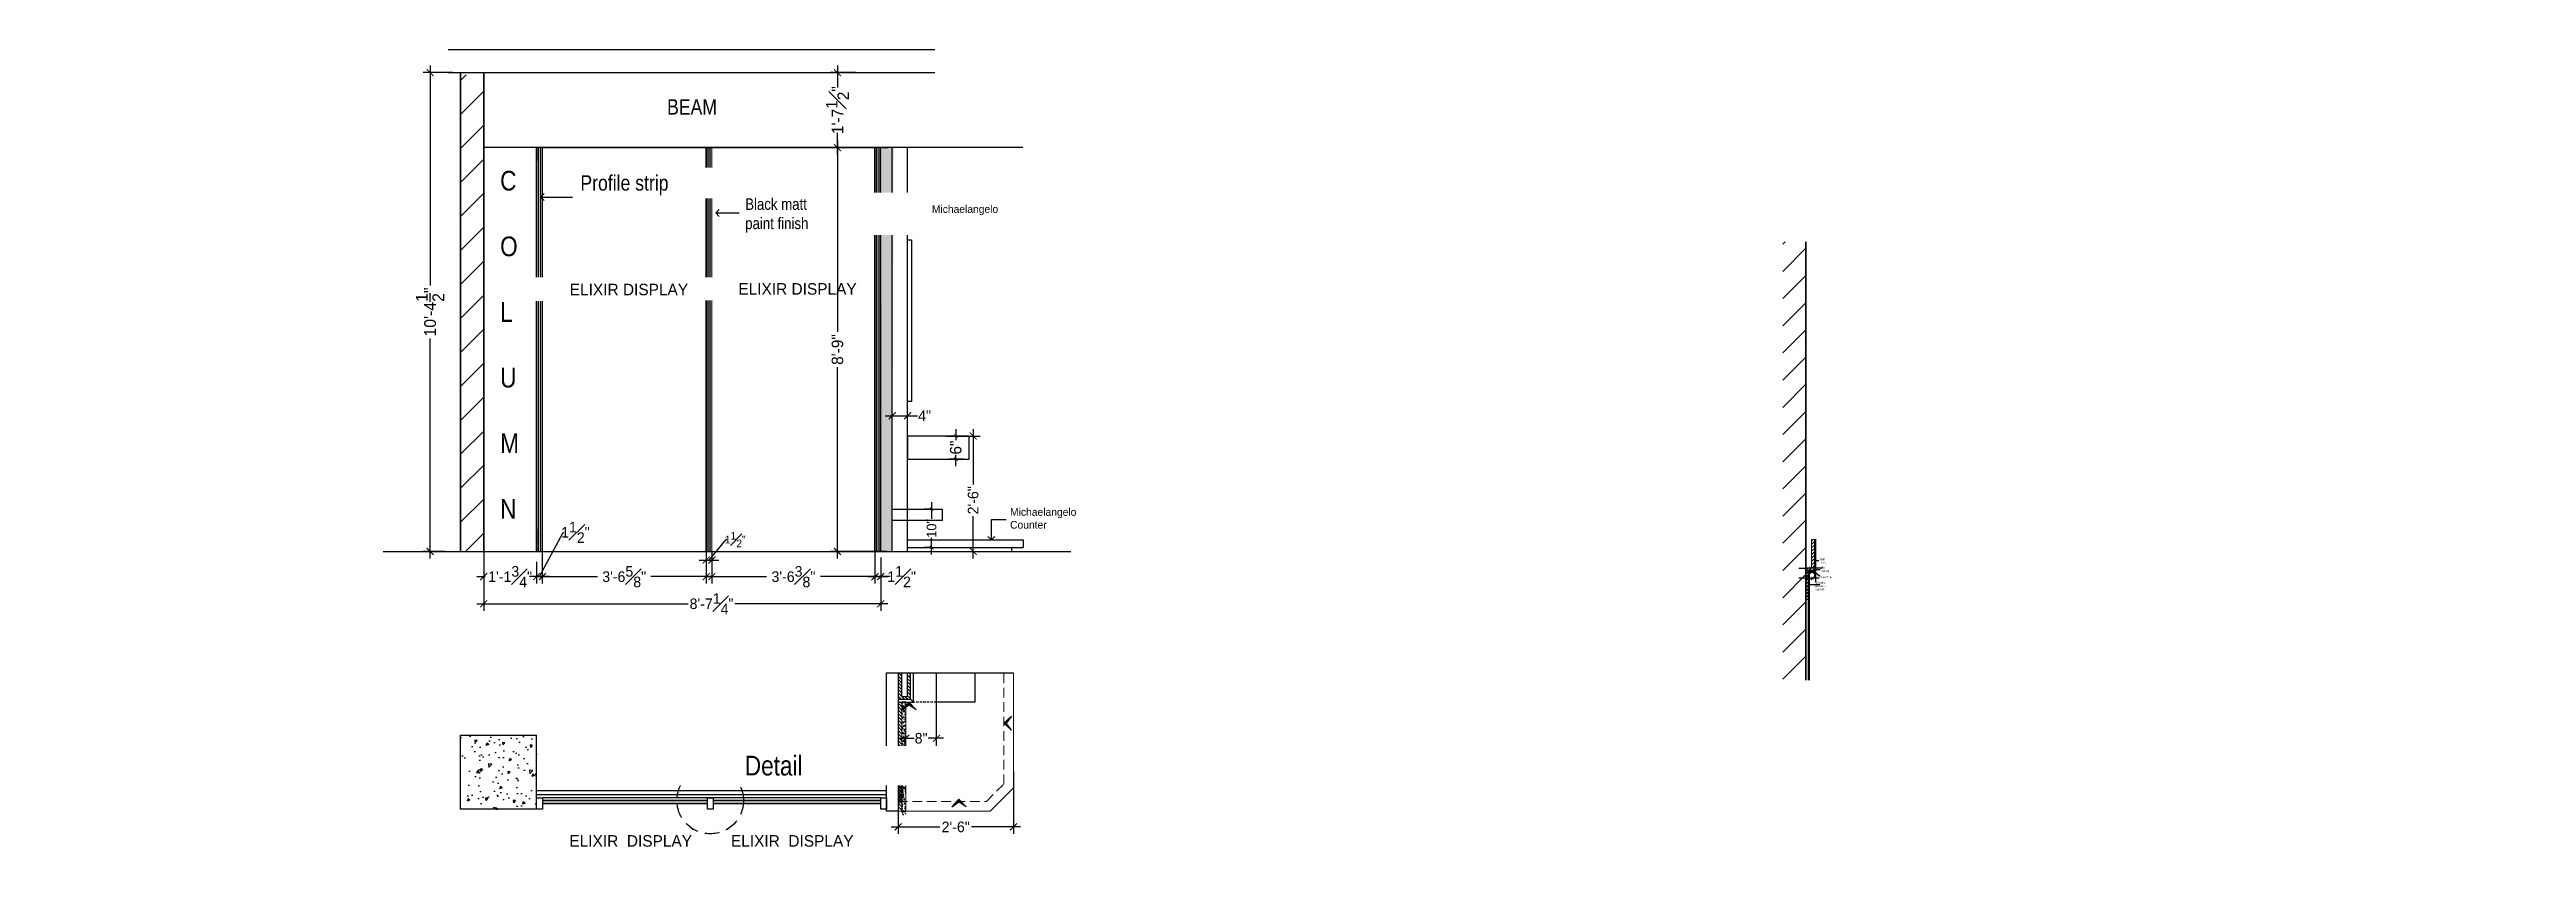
# Model space of a CAD drawing. Header units: inches. Extents: x -137722 to 81594, y -22256 to -1207.
# Drawn here: x -61073 to -60429, y -2159 to -1951 of the extents above; entities that cross this region are included whole.
import ezdxf

# ---------------------------------------------------------------- set-up
doc = ezdxf.new("R2010")
doc.units = ezdxf.units.IN
doc.header["$LTSCALE"] = 0.05
doc.header["$MEASUREMENT"] = 0
doc.header["$PDMODE"] = 3
doc.header["$PDSIZE"] = -4
doc.linetypes.add('A2-XREF-115_FURN$0$HIDDEN', pattern=[0.375, 0.25, -0.125])
doc.linetypes.add('DASHED2', pattern=[0.375, 0.25, -0.125])
doc.layers.get('Defpoints').update_dxf_attribs({"linetype": 'DASHED2'})
for name, color, linetype in [('00 floor', 7, 'Continuous'), ('Civil Dimension - Text', 7, 'Continuous'), ('Flooring Hatch', 251, 'Continuous'), ('Furniture Dimension', 7, 'Continuous'), ('HATCH', 251, 'Continuous'), ('text', 176, 'Continuous'), ('Vector Graphics', 7, 'Continuous')]:
    doc.layers.add(name, color=color, linetype=linetype)
doc.layers.add('FURNITURE', color=36, linetype='Continuous', lineweight=18)
doc.layers.add('WALL', color=7, linetype='Continuous', lineweight=35)
doc.styles.add('4MMOF3-8', font='ARIALN.TTF', dxfattribs={"height": 5.12})
doc.styles.add('9-128OF1-4', font='stylu.ttf')
doc.dimstyles.new('DIM 1-4', dxfattribs={"dimtxt": 3.0792, "dimasz": 1.82, "dimexe": 1.82, "dimexo": 0, "dimgap": 0.09, "dimtad": 0, "dimzin": 0, "dimdsep": 46, "dimlunit": 4, "dimtxsty": '9-128OF1-4', "dimblk": 'ARCHTICK', "dimcen": 1.8125, "dimdle": 1.82, "dimclrd": 8, "dimclre": 8, "dimadec": 0, "dimazin": 0, "dimtfac": 1, "dimtofl": 0, "dimtmove": 0, "dimatfit": 3, "dimldrblk": 'OPEN90', "dimfxl": 1, "dimtolj": 1, "dimtzin": 0, "dimlwd": -1, "dimarcsym": 0})
pattern_1 = [(45, (-12155.80055, 17016.3353), (-0.441941738, 0.441941738), [])]

msp = doc.modelspace()

# ---------------------------------------------------------------- texts
at = {"layer": 'text', "ltscale": 50, "insert": (-60912.6051, -1965.6066), "char_height": 4, "width": 66.281096, "attachment_point": 4, "style": '4MMOF3-8', "bg_fill": 2}
msp.add_mtext('BEAM', dxfattribs=at)
at = {"layer": 'text', "ltscale": 50, "style": '4MMOF3-8', "bg_fill": 2}
for s, insert, char_height, attachment_point in [('{\\fStylus BT|b0|i0|c0|p34;Michaelangelo }', (-60843.7508, -1992.4625), 2, 4), ('{\\fStylus BT|b0|i0|c0|p34;ELIXIR  DISPLAY}', (-60864.1157, -2156.4864), 3, 6)]:
    msp.add_mtext_dynamic_manual_height_columns(s, width=164.542099, gutter_width=15.396, heights=[0], dxfattribs=dict(at, insert=insert, char_height=char_height, attachment_point=attachment_point))

# ---------------------------------------------------------------- blocks, each defined once
blk = doc.blocks.new('adwawd')
at = {"layer": 'Flooring Hatch', "ltscale": 50, "true_color": 0xcd6928, "transparency": 33554687}
h = blk.add_hatch(color=32, dxfattribs=at)
h.dxf.hatch_style = 1
h.paths.add_polyline_path([(-77941.3, -7094), (-77946, -7099.1), (-77941.3, -7095.7), (-77936.7, -7099.1)])
at = {"layer": 'Civil Dimension - Text', "color": 2, "ltscale": 50}
for p, q in [((-77941.3, -7094), (-77946, -7099.1)), ((-77946, -7099.1), (-77941.3, -7095.7)), ((-77941.3, -7094), (-77936.7, -7099.1)), ((-77936.7, -7099.1), (-77941.3, -7095.7))]:
    blk.add_line(p, q, dxfattribs=at)
blk = doc.blocks.new('_ArchTick')
at = {"color": 0, "const_width": 0.15}
blk.add_lwpolyline([(-0.5, -0.5), (0.5, 0.5)], dxfattribs=at)
blk = doc.blocks.new('*D542')
at = {"layer": 'Civil Dimension - Text', "color": 8, "lineweight": -2, "ltscale": 50, "transparency": 16777216}
for p, q in [((-60822.55, -2138.43), (-60822.55, -2154.66)), ((-60852.55, -2146.9), (-60852.55, -2154.66))]:
    blk.add_line(p, q, dxfattribs=at)
at = {"layer": 'Civil Dimension - Text', "color": 8, "ltscale": 50, "transparency": 16777216}
for p, q in [((-60854.37, -2152.84), (-60841.67, -2152.84)), ((-60820.73, -2152.84), (-60833.43, -2152.84))]:
    blk.add_line(p, q, dxfattribs=at)
at = {"layer": 'Defpoints', "color": 0, "ltscale": 50, "transparency": 16777216}
for p in [(-60822.55, -2138.43), (-60852.55, -2146.9), (-60822.55, -2152.84)]:
    blk.add_point(p, dxfattribs=at)
at = {"layer": 'Civil Dimension - Text', "color": 8, "ltscale": 50, "transparency": 16777216, "xscale": 1.82, "yscale": 1.82, "zscale": 1.82, "rotation": 180}
blk.add_blockref('_ArchTick', (-60852.55, -2152.84), dxfattribs=at)
at = {"layer": 'Civil Dimension - Text', "color": 8, "ltscale": 50, "transparency": 16777216, "xscale": 1.82, "yscale": 1.82, "zscale": 1.82}
blk.add_blockref('_ArchTick', (-60822.55, -2152.84), dxfattribs=at)
at = {"layer": 'Civil Dimension - Text', "color": 0, "ltscale": 50, "transparency": 16777216, "insert": (-60837.55, -2152.84), "char_height": 2.75, "attachment_point": 5, "style": '9-128OF1-4'}
blk.add_mtext('\\A1;2\'-6"', dxfattribs=at)
blk = doc.blocks.new('_Open90')
at = {"color": 0, "linetype": 'ByBlock', "lineweight": -2}
for p, q in [((0, 0), (-1, 0)), ((-0.5, 0.5), (0, 0)), ((0, 0), (-0.5, -0.5))]:
    blk.add_line(p, q, dxfattribs=at)
blk = doc.blocks.new('*D543')
at = {"layer": 'Civil Dimension - Text', "color": 8, "ltscale": 50, "transparency": 16777216}
for p, q in [((-60852.37, -2129.78), (-60848.38, -2129.78)), ((-60840.73, -2129.78), (-60844.72, -2129.78))]:
    blk.add_line(p, q, dxfattribs=at)
at = {"layer": 'Civil Dimension - Text', "color": 8, "lineweight": -2, "ltscale": 50, "transparency": 16777216}
for p, q in [((-60850.55, -2130.72), (-60850.55, -2127.96)), ((-60842.55, -2130.72), (-60842.55, -2127.96))]:
    blk.add_line(p, q, dxfattribs=at)
at = {"layer": 'Defpoints', "color": 0, "ltscale": 50, "transparency": 16777216}
for p in [(-60850.55, -2130.72), (-60842.55, -2129.78), (-60842.55, -2130.72)]:
    blk.add_point(p, dxfattribs=at)
at = {"layer": 'Civil Dimension - Text', "color": 8, "ltscale": 50, "transparency": 16777216, "xscale": 1.82, "yscale": 1.82, "zscale": 1.82, "rotation": 180}
blk.add_blockref('_ArchTick', (-60850.55, -2129.78), dxfattribs=at)
at = {"layer": 'Civil Dimension - Text', "color": 8, "ltscale": 50, "transparency": 16777216, "xscale": 1.82, "yscale": 1.82, "zscale": 1.82}
blk.add_blockref('_ArchTick', (-60842.55, -2129.78), dxfattribs=at)
at = {"layer": 'Civil Dimension - Text', "color": 0, "ltscale": 50, "transparency": 16777216, "insert": (-60846.55, -2129.78), "char_height": 2.75, "attachment_point": 5, "style": '9-128OF1-4'}
blk.add_mtext('\\A1;8"', dxfattribs=at)
blk = doc.blocks.new('*D544')
at = {"layer": 'Civil Dimension - Text', "color": 8, "lineweight": -2, "ltscale": 50, "transparency": 16777216}
for p, q in [((-60840.07, -2051.19), (-60831.19, -2051.19)), ((-60835.66, -2081.19), (-60831.19, -2081.19))]:
    blk.add_line(p, q, dxfattribs=at)
at = {"layer": 'Civil Dimension - Text', "color": 8, "ltscale": 50, "transparency": 16777216}
for p, q in [((-60833.01, -2049.37), (-60833.01, -2063.77)), ((-60833.01, -2083.01), (-60833.01, -2072.01))]:
    blk.add_line(p, q, dxfattribs=at)
at = {"layer": 'Defpoints', "color": 0, "ltscale": 50, "transparency": 16777216}
for p in [(-60840.07, -2051.19), (-60835.66, -2081.19), (-60833.01, -2081.19)]:
    blk.add_point(p, dxfattribs=at)
at = {"layer": 'Civil Dimension - Text', "color": 8, "ltscale": 50, "transparency": 16777216, "xscale": 1.82, "yscale": 1.82, "zscale": 1.82}
for p, rotation in [((-60833.01, -2051.19), 90), ((-60833.01, -2081.19), 270)]:
    blk.add_blockref('_ArchTick', p, dxfattribs=dict(at, rotation=rotation))
at = {"layer": 'Civil Dimension - Text', "color": 0, "ltscale": 50, "transparency": 16777216, "insert": (-60833.01, -2067.89), "char_height": 2.75, "attachment_point": 5, "rotation": 90, "style": '9-128OF1-4'}
blk.add_mtext('\\A1;2\'-6"', dxfattribs=at)
blk = doc.blocks.new('*D545')
at = {"layer": 'Civil Dimension - Text', "color": 8, "lineweight": -2, "ltscale": 50, "transparency": 16777216}
for p, q in [((-60843.81, -2070.19), (-60845.63, -2070.19)), ((-60843.81, -2080.19), (-60845.63, -2080.19))]:
    blk.add_line(p, q, dxfattribs=at)
at = {"layer": 'Civil Dimension - Text', "color": 8, "ltscale": 50, "transparency": 16777216}
for p, q in [((-60843.81, -2068.37), (-60843.81, -2072.75)), ((-60843.81, -2082.01), (-60843.81, -2077.63))]:
    blk.add_line(p, q, dxfattribs=at)
at = {"layer": 'Defpoints', "color": 0, "ltscale": 50, "transparency": 16777216}
for p in [(-60843.81, -2070.19), (-60843.81, -2080.19), (-60843.81, -2080.19)]:
    blk.add_point(p, dxfattribs=at)
at = {"layer": 'Civil Dimension - Text', "color": 8, "ltscale": 50, "transparency": 16777216}
for p, rotation in [((-60843.81, -2070.19), 90), ((-60843.81, -2080.19), 270)]:
    blk.add_blockref('_ArchTick', p, dxfattribs=dict(at, rotation=rotation))
at = {"layer": 'Civil Dimension - Text', "color": 0, "ltscale": 50, "transparency": 16777216, "insert": (-60843.81, -2075.19), "char_height": 2.5, "attachment_point": 5, "rotation": 90, "style": '9-128OF1-4'}
blk.add_mtext('\\A1;10"', dxfattribs=at)
blk = doc.blocks.new('*D546')
at = {"layer": 'Civil Dimension - Text', "color": 8, "ltscale": 50, "transparency": 16777216}
for p, q in [((-60855.87, -2045.9), (-60850.05, -2045.9)), ((-60850.05, -2045.9), (-60847.5, -2045.9))]:
    blk.add_line(p, q, dxfattribs=at)
at = {"layer": 'Civil Dimension - Text', "color": 8, "lineweight": -2, "ltscale": 50, "transparency": 16777216}
for p, q in [((-60854.05, -2048.37), (-60854.05, -2044.08)), ((-60850.05, -2048.37), (-60850.05, -2044.08))]:
    blk.add_line(p, q, dxfattribs=at)
at = {"layer": 'Defpoints', "color": 0, "ltscale": 50, "transparency": 16777216}
for p in [(-60850.05, -2045.9), (-60854.05, -2048.37), (-60850.05, -2048.37)]:
    blk.add_point(p, dxfattribs=at)
at = {"layer": 'Civil Dimension - Text', "color": 8, "ltscale": 50, "transparency": 16777216, "xscale": 1.82, "yscale": 1.82, "zscale": 1.82, "rotation": 180}
blk.add_blockref('_ArchTick', (-60854.05, -2045.9), dxfattribs=at)
at = {"layer": 'Civil Dimension - Text', "color": 8, "ltscale": 50, "transparency": 16777216, "xscale": 1.82, "yscale": 1.82, "zscale": 1.82}
blk.add_blockref('_ArchTick', (-60850.05, -2045.9), dxfattribs=at)
at = {"layer": 'Civil Dimension - Text', "color": 0, "ltscale": 50, "transparency": 16777216, "insert": (-60845.65, -2045.9), "char_height": 2.75, "attachment_point": 5, "style": '9-128OF1-4'}
blk.add_mtext('\\A1;4"', dxfattribs=at)
blk = doc.blocks.new('*D547')
at = {"layer": 'Civil Dimension - Text', "color": 8, "lineweight": -2, "ltscale": 50, "transparency": 16777216}
for p, q in [((-60835.88, -2051.19), (-60839.35, -2051.19)), ((-60835.51, -2057.19), (-60839.35, -2057.19))]:
    blk.add_line(p, q, dxfattribs=at)
at = {"layer": 'Civil Dimension - Text', "color": 8, "ltscale": 50, "transparency": 16777216}
for p, q in [((-60837.53, -2049.37), (-60837.53, -2052.27)), ((-60837.53, -2059.01), (-60837.53, -2056.11))]:
    blk.add_line(p, q, dxfattribs=at)
at = {"layer": 'Defpoints', "color": 0, "ltscale": 50, "transparency": 16777216}
for p in [(-60835.88, -2051.19), (-60837.53, -2057.19), (-60835.51, -2057.19)]:
    blk.add_point(p, dxfattribs=at)
at = {"layer": 'Civil Dimension - Text', "color": 8, "ltscale": 50, "transparency": 16777216}
for p, rotation in [((-60837.53, -2051.19), 90), ((-60837.53, -2057.19), 270)]:
    blk.add_blockref('_ArchTick', p, dxfattribs=dict(at, rotation=rotation))
at = {"layer": 'Civil Dimension - Text', "color": 0, "ltscale": 50, "transparency": 16777216, "insert": (-60837.53, -2054.19), "char_height": 3, "attachment_point": 5, "rotation": 90, "style": '9-128OF1-4'}
blk.add_mtext('\\A1;6"', dxfattribs=at)
blk = doc.blocks.new('*D548')
at = {"layer": 'Civil Dimension - Text', "color": 8, "lineweight": -2, "ltscale": 50, "transparency": 16777216}
for p, q in [((-60945.04, -2081.19), (-60945.04, -2089.57)), ((-60902.45, -2081.19), (-60902.45, -2089.57))]:
    blk.add_line(p, q, dxfattribs=at)
at = {"layer": 'Civil Dimension - Text', "color": 8, "ltscale": 50, "transparency": 16777216}
for p, q in [((-60946.86, -2087.75), (-60930.68, -2087.75)), ((-60900.63, -2087.75), (-60916.81, -2087.75))]:
    blk.add_line(p, q, dxfattribs=at)
at = {"layer": 'Defpoints', "color": 0, "ltscale": 50, "transparency": 16777216}
for p in [(-60945.04, -2081.19), (-60902.45, -2081.19), (-60902.45, -2087.75)]:
    blk.add_point(p, dxfattribs=at)
at = {"layer": 'Civil Dimension - Text', "color": 8, "ltscale": 50, "transparency": 16777216, "xscale": 1.82, "yscale": 1.82, "zscale": 1.82, "rotation": 180}
blk.add_blockref('_ArchTick', (-60945.04, -2087.75), dxfattribs=at)
at = {"layer": 'Civil Dimension - Text', "color": 8, "ltscale": 50, "transparency": 16777216, "xscale": 1.82, "yscale": 1.82, "zscale": 1.82}
blk.add_blockref('_ArchTick', (-60902.45, -2087.75), dxfattribs=at)
at = {"layer": 'Civil Dimension - Text', "color": 0, "ltscale": 50, "transparency": 16777216, "insert": (-60923.75, -2087.75), "char_height": 2.75, "attachment_point": 5, "style": '9-128OF1-4'}
blk.add_mtext('\\A1;3\'-6{\\H1x;\\S5#8;}"', dxfattribs=at)
blk = doc.blocks.new('*D549')
at = {"layer": 'Civil Dimension - Text', "color": 8, "ltscale": 50, "transparency": 16777216}
for p, q in [((-60901.7, -2083.44), (-60897.26, -2078.12)), ((-60897.26, -2078.12), (-60897.08, -2078.12)), ((-60904.27, -2083.44), (-60899.13, -2083.44))]:
    blk.add_line(p, q, dxfattribs=at)
at = {"layer": 'Civil Dimension - Text', "color": 8, "lineweight": -2, "ltscale": 50, "transparency": 16777216}
for p, q in [((-60902.45, -2081.19), (-60902.45, -2085.26)), ((-60900.95, -2081.19), (-60900.95, -2085.26))]:
    blk.add_line(p, q, dxfattribs=at)
at = {"layer": 'Defpoints', "color": 0, "ltscale": 50, "transparency": 16777216}
for p in [(-60902.45, -2081.19), (-60900.95, -2081.19), (-60900.95, -2083.44)]:
    blk.add_point(p, dxfattribs=at)
at = {"layer": 'Civil Dimension - Text', "color": 8, "ltscale": 50, "transparency": 16777216, "xscale": 1.82, "yscale": 1.82, "zscale": 1.82, "rotation": 180}
blk.add_blockref('_ArchTick', (-60902.45, -2083.44), dxfattribs=at)
at = {"layer": 'Civil Dimension - Text', "color": 8, "ltscale": 50, "transparency": 16777216, "xscale": 1.82, "yscale": 1.82, "zscale": 1.82}
blk.add_blockref('_ArchTick', (-60900.95, -2083.44), dxfattribs=at)
at = {"layer": 'Civil Dimension - Text', "color": 0, "ltscale": 50, "transparency": 16777216, "insert": (-60894.88, -2078.12), "char_height": 2, "attachment_point": 5, "style": '9-128OF1-4'}
blk.add_mtext('\\A1;1{\\H1x;\\S1#2;}"', dxfattribs=at)
blk = doc.blocks.new('*D550')
at = {"layer": 'Civil Dimension - Text', "color": 8, "lineweight": -2, "ltscale": 50, "transparency": 16777216}
for p, q in [((-60900.95, -2081.19), (-60900.95, -2089.57)), ((-60858.55, -2081.19), (-60858.55, -2089.57))]:
    blk.add_line(p, q, dxfattribs=at)
at = {"layer": 'Civil Dimension - Text', "color": 8, "ltscale": 50, "transparency": 16777216}
for p, q in [((-60902.77, -2087.75), (-60886.76, -2087.75)), ((-60856.73, -2087.75), (-60872.74, -2087.75))]:
    blk.add_line(p, q, dxfattribs=at)
at = {"layer": 'Defpoints', "color": 0, "ltscale": 50, "transparency": 16777216}
for p in [(-60900.95, -2081.19), (-60858.55, -2081.19), (-60858.55, -2087.75)]:
    blk.add_point(p, dxfattribs=at)
at = {"layer": 'Civil Dimension - Text', "color": 8, "ltscale": 50, "transparency": 16777216, "xscale": 1.82, "yscale": 1.82, "zscale": 1.82, "rotation": 180}
blk.add_blockref('_ArchTick', (-60900.95, -2087.75), dxfattribs=at)
at = {"layer": 'Civil Dimension - Text', "color": 8, "ltscale": 50, "transparency": 16777216, "xscale": 1.82, "yscale": 1.82, "zscale": 1.82}
blk.add_blockref('_ArchTick', (-60858.55, -2087.75), dxfattribs=at)
at = {"layer": 'Civil Dimension - Text', "color": 0, "ltscale": 50, "transparency": 16777216, "insert": (-60879.75, -2087.75), "char_height": 2.75, "attachment_point": 5, "style": '9-128OF1-4'}
blk.add_mtext('\\A1;3\'-6{\\H1x;\\S3#8;}"', dxfattribs=at)
blk = doc.blocks.new('*D551')
at = {"layer": 'Civil Dimension - Text', "color": 8, "lineweight": -2, "ltscale": 50, "transparency": 16777216}
for p, q in [((-60960.29, -2081.19), (-60960.29, -2096.62)), ((-60857.05, -2082.79), (-60857.05, -2096.62))]:
    blk.add_line(p, q, dxfattribs=at)
at = {"layer": 'Civil Dimension - Text', "color": 8, "ltscale": 50, "transparency": 16777216}
for p, q in [((-60962.11, -2094.8), (-60907.13, -2094.8)), ((-60855.23, -2094.8), (-60894.96, -2094.8))]:
    blk.add_line(p, q, dxfattribs=at)
at = {"layer": 'Defpoints', "color": 0, "ltscale": 50, "transparency": 16777216}
for p in [(-60960.29, -2081.19), (-60857.05, -2082.79), (-60857.05, -2094.8)]:
    blk.add_point(p, dxfattribs=at)
at = {"layer": 'Civil Dimension - Text', "color": 8, "ltscale": 50, "transparency": 16777216, "xscale": 1.82, "yscale": 1.82, "zscale": 1.82, "rotation": 180}
blk.add_blockref('_ArchTick', (-60960.29, -2094.8), dxfattribs=at)
at = {"layer": 'Civil Dimension - Text', "color": 8, "ltscale": 50, "transparency": 16777216, "xscale": 1.82, "yscale": 1.82, "zscale": 1.82}
blk.add_blockref('_ArchTick', (-60857.05, -2094.8), dxfattribs=at)
at = {"layer": 'Civil Dimension - Text', "color": 0, "ltscale": 50, "transparency": 16777216, "insert": (-60901.04, -2094.8), "char_height": 2.75, "attachment_point": 5, "style": '9-128OF1-4'}
blk.add_mtext('\\A1;8\'-7{\\H1x;\\S1#4;}"', dxfattribs=at)
blk = doc.blocks.new('*D552')
at = {"layer": 'Civil Dimension - Text', "color": 8, "ltscale": 50, "transparency": 16777216}
for p, q in [((-60945.79, -2087.75), (-60939.6, -2076.23)), ((-60939.6, -2076.23), (-60939.42, -2076.23)), ((-60943.22, -2087.75), (-60948.36, -2087.75))]:
    blk.add_line(p, q, dxfattribs=at)
at = {"layer": 'Civil Dimension - Text', "color": 8, "lineweight": -2, "ltscale": 50, "transparency": 16777216}
for p, q in [((-60946.54, -2083.9), (-60946.54, -2089.57)), ((-60945.04, -2081.19), (-60945.04, -2089.57))]:
    blk.add_line(p, q, dxfattribs=at)
at = {"layer": 'Defpoints', "color": 0, "ltscale": 50, "transparency": 16777216}
for p in [(-60946.54, -2083.9), (-60945.04, -2081.19), (-60946.54, -2087.75)]:
    blk.add_point(p, dxfattribs=at)
at = {"layer": 'Civil Dimension - Text', "color": 8, "ltscale": 50, "transparency": 16777216, "xscale": 1.82, "yscale": 1.82, "zscale": 1.82, "rotation": 180}
blk.add_blockref('_ArchTick', (-60946.54, -2087.75), dxfattribs=at)
at = {"layer": 'Civil Dimension - Text', "color": 8, "ltscale": 50, "transparency": 16777216, "xscale": 1.82, "yscale": 1.82, "zscale": 1.82}
blk.add_blockref('_ArchTick', (-60945.04, -2087.75), dxfattribs=at)
at = {"layer": 'Civil Dimension - Text', "color": 0, "ltscale": 50, "transparency": 16777216, "insert": (-60936.44, -2076.23), "char_height": 2.75, "attachment_point": 5, "style": '9-128OF1-4'}
blk.add_mtext('\\A1;1{\\H1x;\\S1#2;}"', dxfattribs=at)
blk = doc.blocks.new('*D553')
at = {"layer": 'Civil Dimension - Text', "color": 8, "lineweight": -2, "ltscale": 50, "transparency": 16777216}
for p, q in [((-60858.55, -2081.19), (-60858.55, -2089.57)), ((-60857.05, -2085.4), (-60857.05, -2089.57))]:
    blk.add_line(p, q, dxfattribs=at)
at = {"layer": 'Civil Dimension - Text', "color": 8, "ltscale": 50, "transparency": 16777216}
for p, q in [((-60860.37, -2087.75), (-60855.23, -2087.75)), ((-60854.6, -2087.75), (-60857.05, -2087.75))]:
    blk.add_line(p, q, dxfattribs=at)
at = {"layer": 'Defpoints', "color": 0, "ltscale": 50, "transparency": 16777216}
for p in [(-60858.55, -2081.19), (-60857.05, -2085.4), (-60857.05, -2087.75)]:
    blk.add_point(p, dxfattribs=at)
at = {"layer": 'Civil Dimension - Text', "color": 8, "ltscale": 50, "transparency": 16777216, "xscale": 1.82, "yscale": 1.82, "zscale": 1.82, "rotation": 180}
blk.add_blockref('_ArchTick', (-60858.55, -2087.75), dxfattribs=at)
at = {"layer": 'Civil Dimension - Text', "color": 8, "ltscale": 50, "transparency": 16777216, "xscale": 1.82, "yscale": 1.82, "zscale": 1.82}
blk.add_blockref('_ArchTick', (-60857.05, -2087.75), dxfattribs=at)
at = {"layer": 'Civil Dimension - Text', "color": 0, "ltscale": 50, "transparency": 16777216, "insert": (-60851.62, -2087.75), "char_height": 2.75, "attachment_point": 5, "style": '9-128OF1-4'}
blk.add_mtext('\\A1;1{\\H1x;\\S1#2;}"', dxfattribs=at)
blk = doc.blocks.new('*D554')
at = {"layer": 'Civil Dimension - Text', "color": 8, "lineweight": -2, "ltscale": 50, "transparency": 16777216}
for p, q in [((-60960.29, -2081.19), (-60960.29, -2089.57)), ((-60946.54, -2083.9), (-60946.54, -2089.57))]:
    blk.add_line(p, q, dxfattribs=at)
at = {"layer": 'Civil Dimension - Text', "color": 8, "ltscale": 50, "transparency": 16777216}
for p, q in [((-60962.11, -2087.75), (-60959.91, -2087.75)), ((-60944.72, -2087.75), (-60946.91, -2087.75))]:
    blk.add_line(p, q, dxfattribs=at)
at = {"layer": 'Defpoints', "color": 0, "ltscale": 50, "transparency": 16777216}
for p in [(-60960.29, -2081.19), (-60946.54, -2083.9), (-60960.29, -2087.75)]:
    blk.add_point(p, dxfattribs=at)
at = {"layer": 'Civil Dimension - Text', "color": 8, "ltscale": 50, "transparency": 16777216, "xscale": 1.82, "yscale": 1.82, "zscale": 1.82, "rotation": 180}
blk.add_blockref('_ArchTick', (-60960.29, -2087.75), dxfattribs=at)
at = {"layer": 'Civil Dimension - Text', "color": 8, "ltscale": 50, "transparency": 16777216, "xscale": 1.82, "yscale": 1.82, "zscale": 1.82}
blk.add_blockref('_ArchTick', (-60946.54, -2087.75), dxfattribs=at)
at = {"layer": 'Civil Dimension - Text', "color": 0, "ltscale": 50, "transparency": 16777216, "insert": (-60953.41, -2087.75), "char_height": 2.75, "attachment_point": 5, "style": '9-128OF1-4'}
blk.add_mtext('\\A1;1\'-1{\\H1x;\\S3#4;}"', dxfattribs=at)
blk = doc.blocks.new('*D704')
at = {"layer": 'Civil Dimension - Text', "color": 8, "lineweight": -2, "ltscale": 50, "transparency": 16777216}
for p, q in [((-60863.59, -1956.69), (-60870.11, -1956.69)), ((-60863.59, -1976.19), (-60870.11, -1976.19))]:
    blk.add_line(p, q, dxfattribs=at)
at = {"layer": 'Civil Dimension - Text', "color": 8, "ltscale": 50, "transparency": 16777216}
for p, q in [((-60868.29, -1954.87), (-60868.29, -1960.57)), ((-60868.29, -1978.01), (-60868.29, -1972.31))]:
    blk.add_line(p, q, dxfattribs=at)
at = {"layer": 'Defpoints', "color": 0, "ltscale": 50, "transparency": 16777216}
for p in [(-60863.59, -1956.69), (-60868.29, -1976.19), (-60863.59, -1976.19)]:
    blk.add_point(p, dxfattribs=at)
at = {"layer": 'Civil Dimension - Text', "color": 8, "ltscale": 50, "transparency": 16777216, "xscale": 1.82, "yscale": 1.82, "zscale": 1.82}
for p, rotation in [((-60868.29, -1956.69), 90), ((-60868.29, -1976.19), 270)]:
    blk.add_blockref('_ArchTick', p, dxfattribs=dict(at, rotation=rotation))
at = {"layer": 'Civil Dimension - Text', "color": 0, "ltscale": 50, "transparency": 16777216, "insert": (-60868.29, -1966.44), "char_height": 3, "attachment_point": 5, "rotation": 90, "style": '9-128OF1-4'}
blk.add_mtext('\\A1;1\'-7{\\H1x;\\S1#2;}"', dxfattribs=at)
blk = doc.blocks.new('*D705')
at = {"layer": 'Civil Dimension - Text', "color": 8, "lineweight": -2, "ltscale": 50, "transparency": 16777216}
for p, q in [((-60863.59, -1976.19), (-60870.11, -1976.19)), ((-60855.46, -2081.19), (-60870.11, -2081.19))]:
    blk.add_line(p, q, dxfattribs=at)
at = {"layer": 'Civil Dimension - Text', "color": 8, "ltscale": 50, "transparency": 16777216}
for p, q in [((-60868.29, -1974.37), (-60868.29, -2024.07)), ((-60868.29, -2083.01), (-60868.29, -2033.31))]:
    blk.add_line(p, q, dxfattribs=at)
at = {"layer": 'Defpoints', "color": 0, "ltscale": 50, "transparency": 16777216}
for p in [(-60863.59, -1976.19), (-60868.29, -2081.19), (-60855.46, -2081.19)]:
    blk.add_point(p, dxfattribs=at)
at = {"layer": 'Civil Dimension - Text', "color": 8, "ltscale": 50, "transparency": 16777216, "xscale": 1.82, "yscale": 1.82, "zscale": 1.82}
for p, rotation in [((-60868.29, -1976.19), 90), ((-60868.29, -2081.19), 270)]:
    blk.add_blockref('_ArchTick', p, dxfattribs=dict(at, rotation=rotation))
at = {"layer": 'Civil Dimension - Text', "color": 0, "ltscale": 50, "transparency": 16777216, "insert": (-60868.29, -2028.69), "char_height": 3, "attachment_point": 5, "rotation": 90, "style": '9-128OF1-4'}
blk.add_mtext('\\A1;8\'-9"', dxfattribs=at)
blk = doc.blocks.new('*D732')
at = {"layer": 'Civil Dimension - Text', "color": 8, "lineweight": -2, "ltscale": 50, "transparency": 16777216}
for p, q in [((-60968.37, -1956.69), (-60976.05, -1956.69)), ((-60970.3, -2081.19), (-60976.05, -2081.19))]:
    blk.add_line(p, q, dxfattribs=at)
at = {"layer": 'Civil Dimension - Text', "color": 8, "ltscale": 50, "transparency": 16777216}
for p, q in [((-60974.23, -1954.87), (-60974.23, -2012.05)), ((-60974.23, -2083.01), (-60974.23, -2025.82))]:
    blk.add_line(p, q, dxfattribs=at)
at = {"layer": 'Defpoints', "color": 0, "ltscale": 50, "transparency": 16777216}
for p in [(-60968.37, -1956.69), (-60974.23, -2081.19), (-60970.3, -2081.19)]:
    blk.add_point(p, dxfattribs=at)
at = {"layer": 'Civil Dimension - Text', "color": 8, "ltscale": 50, "transparency": 16777216, "xscale": 1.82, "yscale": 1.82, "zscale": 1.82}
for p, rotation in [((-60974.23, -1956.69), 90), ((-60974.23, -2081.19), 270)]:
    blk.add_blockref('_ArchTick', p, dxfattribs=dict(at, rotation=rotation))
at = {"layer": 'Civil Dimension - Text', "color": 0, "ltscale": 50, "transparency": 16777216, "insert": (-60974.23, -2018.94), "char_height": 3.0792, "attachment_point": 5, "rotation": 90, "style": '9-128OF1-4'}
blk.add_mtext('\\A1;10\'-4{\\H1x;\\S1/2;}"', dxfattribs=at)
blk = doc.blocks.new('*D591')
at = {"layer": 'Defpoints', "color": 0, "ltscale": 50, "transparency": 16777216}
for p in [(-60616.52, -2085.56), (-60616.52, -2086.06), (-60614.02, -2086.06)]:
    blk.add_point(p, dxfattribs=at)
at = {"layer": 'Furniture Dimension', "color": 8, "ltscale": 50, "transparency": 16777216}
for p, q in [((-60618.34, -2085.56), (-60616.05, -2085.56)), ((-60612.2, -2085.56), (-60614.67, -2085.56))]:
    blk.add_line(p, q, dxfattribs=at)
at = {"layer": 'Furniture Dimension', "color": 8, "lineweight": -2, "ltscale": 50, "transparency": 16777216}
for p, q in [((-60616.52, -2086.06), (-60616.52, -2083.74)), ((-60614.02, -2086.06), (-60614.02, -2083.74))]:
    blk.add_line(p, q, dxfattribs=at)
at = {"layer": 'Furniture Dimension', "color": 8, "ltscale": 50, "transparency": 16777216, "xscale": 0.5, "yscale": 0.5, "zscale": 0.5, "rotation": 180}
blk.add_blockref('_ArchTick', (-60616.52, -2085.56), dxfattribs=at)
at = {"layer": 'Furniture Dimension', "color": 8, "ltscale": 50, "transparency": 16777216, "xscale": 0.5, "yscale": 0.5, "zscale": 0.5}
blk.add_blockref('_ArchTick', (-60614.02, -2085.56), dxfattribs=at)
at = {"layer": 'Furniture Dimension', "color": 0, "ltscale": 50, "transparency": 16777216, "insert": (-60615.36, -2085.56), "char_height": 0.5, "attachment_point": 5, "style": '9-128OF1-4'}
blk.add_mtext('\\A1;2{\\H1x;\\S1#2;}"', dxfattribs=at)
blk = doc.blocks.new('*D592')
at = {"layer": 'Defpoints', "color": 0, "ltscale": 50, "transparency": 16777216}
for p in [(-60616.52, -2088.16), (-60616.52, -2088.66), (-60615.58, -2088.66)]:
    blk.add_point(p, dxfattribs=at)
at = {"layer": 'Furniture Dimension', "color": 8, "lineweight": -2, "ltscale": 50, "transparency": 16777216}
for p, q in [((-60616.52, -2088.66), (-60616.52, -2086.34)), ((-60615.58, -2088.66), (-60615.58, -2086.34))]:
    blk.add_line(p, q, dxfattribs=at)
at = {"layer": 'Furniture Dimension', "color": 8, "ltscale": 50, "transparency": 16777216}
blk.add_line((-60613.76, -2088.16), (-60618.34, -2088.16), dxfattribs=at)
at = {"layer": 'Furniture Dimension', "color": 8, "ltscale": 50, "transparency": 16777216, "xscale": 0.5, "yscale": 0.5, "zscale": 0.5, "rotation": 180}
blk.add_blockref('_ArchTick', (-60616.52, -2088.16), dxfattribs=at)
at = {"layer": 'Furniture Dimension', "color": 8, "ltscale": 50, "transparency": 16777216, "xscale": 0.5, "yscale": 0.5, "zscale": 0.5}
blk.add_blockref('_ArchTick', (-60615.58, -2088.16), dxfattribs=at)
at = {"layer": 'Furniture Dimension', "color": 0, "ltscale": 50, "transparency": 16777216, "insert": (-60617.3, -2087.78), "char_height": 0.5, "attachment_point": 5, "style": '9-128OF1-4'}
blk.add_mtext('\\A1;1"', dxfattribs=at)
blk = doc.blocks.new('*D593')
at = {"layer": 'Defpoints', "color": 0, "ltscale": 50, "transparency": 16777216}
for p in [(-60614.02, -2084.19), (-60615.58, -2088.66), (-60614.02, -2088.16)]:
    blk.add_point(p, dxfattribs=at)
at = {"layer": 'Furniture Dimension', "color": 8, "lineweight": -2, "ltscale": 50, "transparency": 16777216}
for p, q in [((-60614.02, -2084.19), (-60614.02, -2089.16)), ((-60615.58, -2088.66), (-60615.58, -2087.16))]:
    blk.add_line(p, q, dxfattribs=at)
at = {"layer": 'Furniture Dimension', "color": 8, "ltscale": 50, "transparency": 16777216}
for p, q in [((-60616.58, -2088.16), (-60615.42, -2088.16)), ((-60613.02, -2088.16), (-60614.18, -2088.16))]:
    blk.add_line(p, q, dxfattribs=at)
at = {"layer": 'Furniture Dimension', "color": 8, "ltscale": 50, "transparency": 16777216, "xscale": 0.5, "yscale": 0.5, "zscale": 0.5, "rotation": 180}
blk.add_blockref('_ArchTick', (-60615.58, -2088.16), dxfattribs=at)
at = {"layer": 'Furniture Dimension', "color": 8, "ltscale": 50, "transparency": 16777216, "xscale": 0.5, "yscale": 0.5, "zscale": 0.5}
blk.add_blockref('_ArchTick', (-60614.02, -2088.16), dxfattribs=at)
at = {"layer": 'Furniture Dimension', "color": 0, "ltscale": 50, "transparency": 16777216, "insert": (-60614.8, -2088.16), "char_height": 0.5, "attachment_point": 5, "style": '9-128OF1-4'}
blk.add_mtext('\\A1;1{\\H1x;\\S1#2;}"', dxfattribs=at)

# ---------------------------------------------------------------- dimensions: what is measured, and where the dimension line sits
at = {"layer": 'Civil Dimension - Text', "ltscale": 50}
dim = msp.add_linear_dim(base=(-60833.011, -2081.1893), p1=(-60840.067, -2051.1893), p2=(-60835.6618, -2081.1893), angle=90, dimstyle='DIM 1-4', override={"dimtxt": 2.75, "dimdec": 3, "dimtdec": 3, "dimfxl": 0, "dimfrac": 1, "dimarcsym": 1}, dxfattribs=at)
dim.commit()
dim.dimension.update_dxf_attribs({"geometry": '*D544', "text_midpoint": (-60833.011, -2067.889), "dimtype": 160})
for base, p1, p2, angle, override, picture, middle in [((-60837.5278, -2057.1893), (-60835.8768, -2051.1893), (-60835.5106, -2057.1893), 90, {"dimtxt": 3, "dimasz": 1, "dimfxl": 0, "dimarcsym": 1}, '*D547', (-60837.5278, -2054.1893)), ((-60843.814, -2080.1893), (-60843.814, -2070.1893), (-60843.814, -2080.1893), 90, {"dimtxt": 2.5, "dimasz": 1, "dimfxl": 0, "dimarcsym": 1}, '*D545', (-60843.814, -2075.1893)), ((-60842.5512, -2129.783), (-60850.548, -2130.7173), (-60842.5512, -2130.7173), 180, {"dimtxt": 2.75, "dimdec": 3, "dimtdec": 3, "dimtmove": 1, "dimfxl": 0, "dimfrac": 1, "dimarcsym": 1}, '*D543', (-60846.5496, -2129.783)), ((-60822.5512, -2152.8439), (-60852.5512, -2146.9035), (-60822.5512, -2138.4346), 180, {"dimtxt": 2.75, "dimdec": 3, "dimtdec": 3, "dimtmove": 1, "dimfxl": 0, "dimfrac": 1, "dimarcsym": 1}, '*D542', (-60837.5512, -2152.8439))]:
    dim = msp.add_linear_dim(base=base, p1=p1, p2=p2, angle=angle, dimstyle='DIM 1-4', override=override, dxfattribs=at)
    dim.commit()
    dim.dimension.update_dxf_attribs({"geometry": picture, "text_midpoint": middle})
for base, p1, p2, picture, middle in [((-60857.0512, -2094.8042), (-60960.2863, -2081.1893), (-60857.0512, -2082.785), '*D551', (-60901.0438, -2094.8042)), ((-60857.0512, -2087.7527), (-60858.5512, -2081.1893), (-60857.0512, -2085.3985), '*D553', (-60851.6189, -2087.0598))]:
    dim = msp.add_linear_dim(base=base, p1=p1, p2=p2, dimstyle='DIM 1-4', override={"dimtxt": 2.75, "dimdec": 3, "dimtdec": 3, "dimtmove": 1, "dimfxl": 0, "dimfrac": 1, "dimarcsym": 1}, dxfattribs=at)
    dim.commit()
    dim.dimension.update_dxf_attribs({"geometry": picture, "text_midpoint": middle, "dimtype": 160})
for base, p1, p2, override, picture, middle in [((-60960.2863, -2087.7527), (-60946.5363, -2083.9044), (-60960.2863, -2081.1893), {"dimtxt": 2.75, "dimdec": 3, "dimtdec": 3, "dimtmove": 1, "dimfxl": 0, "dimfrac": 1, "dimarcsym": 1}, '*D554', (-60953.4113, -2087.7527)), ((-60902.45377, -2087.75272), (-60945.03633, -2081.18926), (-60902.45377, -2081.18926), {"dimtxt": 2.75, "dimdec": 3, "dimtdec": 3, "dimfxl": 0, "dimfrac": 1, "dimarcsym": 1}, '*D548', (-60923.74505, -2087.75272)), ((-60858.5512, -2087.7527), (-60900.9538, -2081.1893), (-60858.5512, -2081.1893), {"dimtxt": 2.75, "dimdec": 3, "dimtdec": 3, "dimtmove": 1, "dimfxl": 0, "dimfrac": 1, "dimarcsym": 1}, '*D550', (-60879.7525, -2087.7527))]:
    dim = msp.add_linear_dim(base=base, p1=p1, p2=p2, dimstyle='DIM 1-4', override=override, dxfattribs=at)
    dim.commit()
    dim.dimension.update_dxf_attribs({"geometry": picture, "text_midpoint": middle})

# ---------------------------------------------------------------- hatches: boundary and pattern name
at = {"layer": 'Civil Dimension - Text', "ltscale": 50, "true_color": 0x939598}
h = msp.add_hatch(dxfattribs=at)
h.set_pattern_fill('AR-CONC', color=252, angle=180)
h.set_pattern_definition([(230, (-126519.5695, -5652.842), (-7.1726018, 0.62752135), [0.75, -8.25]), (175, (-126519.5695, -5652.842), (1.3875133, -7.5219213), [0.6, -6.6]), (280.451444, (-126520.167, -5652.79), (-5.7850885, -6.8943999), [0.6374019, -7.0114211]), (226.1842, (-126519.5695, -5654.842), (-10.6724133, 1.6551928), [1.125, -12.375]), (276.635635, (-126520.459, -5654.704), (-9.3466195, -9.741186), [0.9561034, -10.5171376]), (171.184164, (-126519.57, -5654.842), (-9.3466195, -9.741186), [0.9, -9.9]), (201, (-126520.5695, -5654.342), (-5.9690705, 4.0261889), [0.75, -8.25]), (146, (-126520.5695, -5654.342), (-2.4331533, -7.25150045), [0.6, -6.6]), (251.451445, (-126521.067, -5654.0065), (-8.4022238, -3.2253115), [0.6374019, -7.0114211]), (217.5, (-126519.5695, -5652.842), (-0.12159855, -3.32893854), [0, -6.52, 0, -6.7, 0, -6.625]), (187.5, (-126519.5695, -5652.842), (-2.63069537, -3.94411712), [0, -3.82, 0, -6.37, 0, -2.525]), (147.5, (-126517.3395, -5652.842), (-5.33822436, 0.22554872), [0, -2.5, 0, -7.8, 0, -10.35]), (137.5, (-126516.3395, -5652.842), (-5.8318617, -1.00104982), [0, -3.25, 0, -5.18, 0, -7.35])])
h.paths.add_polyline_path([(-60946.5363, -2128.9734), (-60966.2863, -2128.9734), (-60966.2863, -2148.2234), (-60946.5363, -2148.2234)])
at = {"layer": 'Furniture Dimension', "ltscale": 50, "true_color": 0x939598}
h = msp.add_hatch(dxfattribs=at)
h.set_pattern_fill('ANSI31', color=252, scale=40)
h.set_pattern_definition([(45, (-68083.1414, -2511.064), (-3.535534, 3.535534), [])])
h.paths.add_polyline_path([(-60616.5201, -2000.6647), (-60622.5201, -2000.6647), (-60622.5201, -2114.6647), (-60616.5201, -2114.6647)])
at = {"layer": 'Furniture Dimension', "ltscale": 50}
h = msp.add_hatch(dxfattribs=at)
h.set_pattern_fill('ANSI31', color=34, scale=5)
h.set_pattern_definition(pattern_1)
h.paths.add_polyline_path([(-60614.2701, -2078.0293), (-60615.0201, -2078.0293), (-60615.0201, -2085.4147), (-60616.5201, -2085.4147), (-60616.5201, -2086.1647), (-60614.2701, -2086.1647)])
h = msp.add_hatch(dxfattribs=at)
h.set_pattern_fill('ANSI31', color=34, scale=5)
h.set_pattern_definition(pattern_1)
h.paths.add_polyline_path([(-60616.5201, -2093.6647), (-60615.7701, -2093.6647), (-60615.7701, -2087.1239), (-60615.9994, -2087.287), (-60615.7701, -2087.0404), (-60615.7701, -2086.1647), (-60616.5201, -2086.1647)])
at = {"layer": 'HATCH', "ltscale": 50, "true_color": 0xb3691e}
h = msp.add_hatch(dxfattribs=at)
h.set_pattern_fill('ANSI31', color=32, scale=5, angle=90)
h.paths.add_polyline_path([(-60851.5521, -2112.7273), (-60852.5448, -2112.7273), (-60852.5448, -2119.6363), (-60849.2948, -2119.6363), (-60849.2948, -2112.7273), (-60850.0448, -2112.7273), (-60850.0448, -2118.8863), (-60851.5521, -2118.8863)])
h = msp.add_hatch(dxfattribs=at)
h.set_pattern_fill('ANSI31', color=32, scale=5, angle=90)
h.set_pattern_definition([(135, (-106431.3663, 77372.7812), (-0.4419417382, -0.4419417382), [])])
edge = h.paths.add_edge_path()
edge.add_line((-60852.5512, -2120.3863), (-60852.5512, -2146.7404))
edge.add_arc((-60850.3726, -2154.4235), 7.986, 98.4868992, 105.8310736, ccw=False)
edge.add_line((-60851.5512, -2146.5249), (-60851.5512, -2120.3863))
edge.add_line((-60851.5512, -2120.3863), (-60852.5512, -2120.3863))
at = {"layer": 'HATCH', "ltscale": 50, "true_color": 0x939598}
h = msp.add_hatch(dxfattribs=at)
h.set_pattern_fill('AR-CONC', color=252, scale=0.19685, angle=90)
h.set_pattern_definition([(140, (-69168.3593, 64441.3202), (0.123527825, 1.411929493), [0.147637795, -1.624015748]), (85, (-69168.3593, 64441.3202), (-1.480693177, -0.273132546), [0.118110236, -1.299212598]), (190.4514445, (-69168.349, 64441.4378), (-1.357165337, 1.138796942), [0.12547282, -1.380201008]), (136.1842, (-69168.753, 64441.3202), (0.325825356, 2.10086876), [0.22145669, -2.43602362]), (186.6356355, (-69168.7259, 64441.4952), (-1.9175563, 1.83988572), [0.188209335, -2.07030268]), (81.184164, (-69168.753, 64441.3202), (-1.9175563, 1.83988572), [0.177165354, -1.9488189]), (111, (-69168.6546, 64441.517), (0.792556871, 1.175013882), [0.147637795, -1.624015748]), (56, (-69168.6546, 64441.517), (-1.42746072, 0.47896719), [0.118110236, -1.299212598]), (161.4514447, (-69168.5886, 64441.615), (-0.634903844, 1.653981057), [0.125472815, -1.380201008]), (127.5, (-69168.35933, 64441.32016), (-0.655302862, 0.023936723), [0, -1.283464567, 0, -1.318897638, 0, -1.304133858]), (97.5, (-69168.3593, 64441.3202), (-0.776401008, 0.51785342), [0, -0.751968504, 0, -1.253937008, 0, -0.497047244]), (57.5, (-69168.35933, 64440.8812), (0.044399354, 1.0508315673), [0, -0.492125984, 0, -1.535433071, 0, -2.037401575]), (47.5, (-69168.3593, 64440.6843), (-0.197057052, 1.14800427), [0, -0.63976378, 0, -1.01968504, 0, -1.446850394])])
h.paths.add_polyline_path([(-60851.5512, -2149.6985), (-60850.5512, -2149.6985), (-60850.5512, -2120.3863), (-60851.5512, -2120.3863)])
at = {"layer": 'HATCH', "ltscale": 50, "true_color": 0xb3691e}
h = msp.add_hatch(dxfattribs=at)
h.set_pattern_fill('ANSI31', color=32, scale=5, angle=90)
h.set_pattern_definition([(135, (-69168.35933, 64503.7342), (-0.441941738, -0.441941738), [])])
edge = h.paths.add_edge_path()
edge.add_line((-60852.5512, -2148.6985), (-60851.5512, -2148.6985))
edge.add_line((-60851.5512, -2148.6985), (-60851.5512, -2135.5249))
edge.add_arc((-60850.3726, -2143.4235), 7.986, 98.4868992, 105.8310736)
edge.add_line((-60852.5512, -2135.7404), (-60852.5512, -2148.6985))

# ---------------------------------------------------------------- linework, layer by layer
at = {"ltscale": 50}
for p, q in [((-60969.49, -1950.6893), (-60842.9702, -1950.6893)), ((-60969.49, -1956.6893), (-60843.0191, -1956.6893)), ((-60966.2863, -2081.1893), (-60966.2863, -1956.6893)), ((-60820.068, -1976.1893), (-60960.2863, -1976.1893)), ((-60946.5363, -1976.1893), (-60946.5363, -2081.1893)), ((-60945.0363, -1976.1893), (-60858.5512, -1976.1893)), ((-60902.1238, -1976.1893), (-60900.6238, -1976.1893)), ((-60854.0512, -1976.1893), (-60857.0512, -1976.1893)), ((-60856.7194, -1976.1893), (-60855.2194, -1976.1893)), ((-60850.0512, -1976.1893), (-60854.0512, -1976.1893)), ((-60850.0512, -2080.1893), (-60820.0512, -2080.1893)), ((-60823.0512, -2080.1893), (-60823.0512, -2081.1893)), ((-60820.0512, -2078.1893), (-60820.0512, -2080.1893)), ((-60986.3956, -2081.1893), (-60807.6213, -2081.1893)), ((-60855.5512, -2112.7273), (-60822.5512, -2112.7273)), ((-60851.5521, -2118.8863), (-60851.5521, -2112.7273)), ((-60851.5521, -2118.8863), (-60850.0448, -2118.8863)), ((-60850.0448, -2118.8863), (-60850.0448, -2112.7273)), ((-60849.2948, -2119.6363), (-60849.2948, -2112.7273)), ((-60848.5448, -2120.3863), (-60848.5448, -2112.7273)), ((-60842.5512, -2141.3863), (-60842.5512, -2112.7273)), ((-60832.5348, -2120.3863), (-60832.5348, -2112.7273)), ((-60852.5448, -2119.6363), (-60849.2948, -2119.6363)), ((-60852.5448, -2120.3863), (-60848.5448, -2120.3863)), ((-60850.5448, -2120.3863), (-60851.5448, -2120.3863)), ((-60849.2948, -2119.6363), (-60848.5448, -2120.3863)), ((-60832.5348, -2120.3863), (-60842.5448, -2120.3863)), ((-60850.5512, -2141.3863), (-60842.5512, -2141.3863))]:
    msp.add_line(p, q, dxfattribs=at)
at = {"linetype": 'A2-XREF-115_FURN$0$HIDDEN', "ltscale": 50}
msp.add_line((-60842.5448, -2120.3863), (-60848.5448, -2120.3863), dxfattribs=at)
at = {"layer": '00 floor'}
for p, q in [((-60855.5512, -2143.4734), (-60946.5363, -2143.4734)), ((-60855.5512, -2144.4734), (-60946.5363, -2144.4734)), ((-60857.0512, -2145.2234), (-60945.0363, -2145.2234))]:
    msp.add_line(p, q, dxfattribs=at)
for points in [[(-60945.0363, -2148.2234), (-60946.5363, -2148.2234), (-60946.5363, -2145.2234), (-60945.0363, -2145.2234)], [(-60900.6238, -2148.2234), (-60902.1238, -2148.2234), (-60902.1238, -2145.2234), (-60900.6238, -2145.2234)], [(-60855.5512, -2148.2234), (-60857.0512, -2148.2234), (-60857.0512, -2145.2234), (-60855.5512, -2145.2234)]]:
    msp.add_lwpolyline(points, close=True, dxfattribs=at)
at = {"layer": 'Civil Dimension - Text', "ltscale": 50}
for p, q in [((-60855.5512, -2148.6985), (-60855.5512, -2112.7273)), ((-60852.5512, -2112.7273), (-60852.5512, -2148.332)), ((-60855.5512, -2134.4076), (-60855.5512, -2133.4076)), ((-60852.5512, -2148.6985), (-60855.5512, -2148.6985))]:
    msp.add_line(p, q, dxfattribs=at)
at = {"layer": 'FURNITURE', "ltscale": 50}
for p, q in [((-60615.0201, -2078.0293), (-60615.0201, -2085.4147)), ((-60616.5201, -2085.4147), (-60615.0201, -2085.4147)), ((-60852.5512, -2112.7273), (-60852.5512, -2148.7667)), ((-60851.5448, -2120.3863), (-60851.5512, -2141.0483)), ((-60851.5512, -2148.6985), (-60851.5448, -2120.3863)), ((-60850.5448, -2120.3863), (-60850.5512, -2139.5632)), ((-60850.5448, -2120.3863), (-60850.5512, -2139.5632))]:
    msp.add_line(p, q, dxfattribs=at)
at = {"layer": 'FURNITURE', "color": 6, "linetype": 'A2-XREF-115_FURN$0$HIDDEN', "ltscale": 200}
for p, q in [((-60825.0512, -2141.6629), (-60825.0512, -2112.7273)), ((-60829.5867, -2146.1985), (-60825.0512, -2141.6629)), ((-60852.5512, -2146.1985), (-60829.5867, -2146.1985))]:
    msp.add_line(p, q, dxfattribs=at)
at = {"layer": 'FURNITURE', "color": 6, "ltscale": 50}
for p, q in [((-60822.5512, -2142.6985), (-60822.5512, -2112.7273)), ((-60850.5448, -2120.3863), (-60850.5512, -2141.0483)), ((-60850.5448, -2120.3863), (-60850.5512, -2141.0483)), ((-60850.5512, -2141.0483), (-60850.5448, -2120.3863)), ((-60850.5448, -2120.8002), (-60850.5512, -2148.6985)), ((-60828.5512, -2148.6985), (-60822.5512, -2142.6985)), ((-60852.5512, -2148.6985), (-60828.5512, -2148.6985))]:
    msp.add_line(p, q, dxfattribs=at)
at = {"layer": 'FURNITURE', "ltscale": 50}
for points in [[(-60852.5448, -2112.7273), (-60852.5448, -2119.8704)], [(-60852.5448, -2119.8704), (-60852.5512, -2148.6985)]]:
    msp.add_lwpolyline(points, dxfattribs=at)
at = {"layer": 'FURNITURE', "color": 6, "ltscale": 50}
msp.add_lwpolyline([(-60850.5512, -2141.0483), (-60850.5448, -2120.8002)], dxfattribs=at)
at = {"layer": 'Furniture Dimension', "color": 18, "ltscale": 50, "true_color": 0x000000}
for p, q in [((-60614.2701, -2078.0293), (-60614.2701, -2087.6647)), ((-60614.0201, -2078.0293), (-60614.0201, -2087.6647)), ((-60616.5201, -2086.1647), (-60614.2701, -2086.1647)), ((-60614.2701, -2087.6647), (-60614.0201, -2087.6647))]:
    msp.add_line(p, q, dxfattribs=at)
at = {"layer": 'Vector Graphics', "color": 1, "linetype": 'Continuous', "ltscale": 3}
for p, q in [((-60966.2863, -2128.9734), (-60946.5363, -2128.9734)), ((-60966.2863, -2148.2234), (-60966.2863, -2128.9734)), ((-60946.5363, -2148.2234), (-60946.5363, -2128.9734)), ((-60946.5363, -2148.2234), (-60966.2863, -2148.2234))]:
    msp.add_line(p, q, dxfattribs=at)
at = {"layer": 'WALL', "color": 18, "ltscale": 50, "true_color": 0x000000}
msp.add_line((-60616.5201, -2000.6647), (-60616.5201, -2114.6647), dxfattribs=at)
at = {"layer": 'WALL'}
for p, q in [((-60945.0363, -2145.9734), (-60902.1238, -2145.9734)), ((-60945.0363, -2146.7234), (-60902.1238, -2146.7234)), ((-60900.6238, -2145.9734), (-60857.0512, -2145.9734)), ((-60900.6238, -2146.7234), (-60857.0512, -2146.7234))]:
    msp.add_line(p, q, dxfattribs=at)

# ---------------------------------------------------------------- block references
at = {"layer": 'Civil Dimension - Text'}
for p, xscale, yscale, zscale in [((-43175.7583, -498.8901), 0.2237477138780626, 0.2237477138780626, 0.2237477138780626), ((-91388.5532, 659.1887), -0.3918184986101589, 0.3918184986101589, 0.3918184986101589), ((-91375.5575, 633.9306), -0.3918184986101589, 0.3918184986101589, 0.3918184986101589)]:
    msp.add_blockref('adwawd', p, dxfattribs=dict(at, xscale=xscale, yscale=yscale, zscale=zscale))
at = {"layer": 'Civil Dimension - Text', "xscale": -0.3918184986101589, "yscale": 0.3918184986101589, "zscale": 0.3918184986101589, "rotation": 90}
msp.add_blockref('adwawd', (-63604.6262, -32664.6933), dxfattribs=at)

msp.set_redraw_order([(e.dxf.handle, doc.entitydb.next_handle()) for e in msp.query("TEXT MTEXT ATTDEF DIMENSION ARC_DIMENSION")])  # texts and dimensions are drawn at this point

# ---------------------------------------------------------------- leaders
at = {"layer": 'Furniture Dimension', "color": 18, "ltscale": 50, "true_color": 0x000000}
for points in [[(-60614.5201, -2085.9186), (-60612.5022, -2085.9186)], [(-60614.0201, -2083.57), (-60611.568, -2083.57)]]:
    msp.add_leader(points, dimstyle='DIM 1-4', override={"dimasz": 0.5}, dxfattribs=at)
at = {"layer": 'text', "ltscale": 50}
msp.add_leader([(-60828.2637, -2078.1893), (-60828.2637, -2072.8466), (-60823.4137, -2072.8466)], dimstyle='DIM 1-4', override={"dimclrt": 256, "dimfxl": 0, "dimarcsym": 1}, dxfattribs=at)

# ---------------------------------------------------------------- next in the draw order: texts
at = {"layer": 'text', "ltscale": 50, "insert": (-60956.0105, -2027.4708), "char_height": 5.12, "width": 100.677375, "attachment_point": 4, "style": '4MMOF3-8', "bg_fill": 2}
msp.add_mtext('C\\P\\PO\\P\\PL\\P\\PU\\P\\PM\\P\\PN', dxfattribs=at)
at = {"layer": 'text', "ltscale": 50, "style": '4MMOF3-8', "bg_fill": 2}
for s, width, heights, insert, char_height, attachment_point in [('{\\fStylus BT|b0|i0|c0|p34;\\C177;\\c8991017;Slim\\PTiles}', 183.08611, [143.4569], (-60612.8539, -2083.6539), 0.5, 4), ('{\\fStylus BT|b0|i0|c0|p34;ELIXIR  DISPLAY}', 164.542099, [0], (-60906.1136, -2156.4864), 3, 6)]:
    msp.add_mtext_dynamic_manual_height_columns(s, width=width, gutter_width=15.396, heights=heights, dxfattribs=dict(at, insert=insert, char_height=char_height, attachment_point=attachment_point))

# ---------------------------------------------------------------- next in the draw order: leaders
at = {"layer": 'text', "ltscale": 50}
msp.add_leader([(-60849.0166, -1993.6636), (-60838.8284, -1993.6636)], dimstyle='DIM 1-4', override={"dimclrt": 256, "dimfxl": 0, "dimarcsym": 1}, dxfattribs=at)

# ---------------------------------------------------------------- next in the draw order: hatches: boundary and pattern name
at = {"ltscale": 50}
h = msp.add_hatch(color=45, dxfattribs=at)
h.dxf.hatch_style = 1
h.paths.add_polyline_path([(-60945.0363, -1976.1893), (-60946.5363, -1976.1893), (-60946.5363, -2081.1893), (-60945.0363, -2081.1893)])
at = {"ltscale": 50, "true_color": 0xf1eb1f}
h = msp.add_hatch(color=2, dxfattribs=at)
h.dxf.hatch_style = 1
h.paths.add_polyline_path([(-60945.4563, -1976.1893), (-60946.1163, -1976.1893), (-60946.1163, -2081.1893), (-60945.4563, -2081.1893)])
at = {"ltscale": 50}
h = msp.add_hatch(color=45, dxfattribs=at)
h.dxf.hatch_style = 1
h.paths.add_polyline_path([(-60900.9538, -1976.1893), (-60902.4538, -1976.1893), (-60902.4538, -2081.1893), (-60900.9538, -2081.1893)])
at = {"ltscale": 50, "true_color": 0xf1eb1f}
h = msp.add_hatch(color=2, dxfattribs=at)
h.dxf.hatch_style = 1
h.paths.add_polyline_path([(-60901.3738, -1976.1893), (-60902.0338, -1976.1893), (-60902.0338, -2081.1893), (-60901.3738, -2081.1893)])
at = {"ltscale": 50}
h = msp.add_hatch(color=45, dxfattribs=at)
h.dxf.hatch_style = 1
h.paths.add_polyline_path([(-60857.0512, -1976.1893), (-60858.5512, -1976.1893), (-60858.5512, -2081.1893), (-60857.0512, -2081.1893)])
at = {"ltscale": 50, "true_color": 0xf1eb1f}
h = msp.add_hatch(color=2, dxfattribs=at)
h.dxf.hatch_style = 1
h.paths.add_polyline_path([(-60857.4712, -1976.1893), (-60858.1312, -1976.1893), (-60858.1312, -2081.1893), (-60857.4712, -2081.1893)])
at = {"ltscale": 50, "true_color": 0x636466}
h = msp.add_hatch(color=251, dxfattribs=at)
h.dxf.hatch_style = 1
h.paths.add_polyline_path([(-60857.0512, -2081.1893), (-60854.0512, -2081.1893), (-60853.7194, -1976.1893), (-60856.7194, -1976.1893)])

# ---------------------------------------------------------------- next in the draw order: linework, layer by layer
at = {"ltscale": 50}
for p, q in [((-60946.5363, -2081.1893), (-60946.5363, -1976.1893)), ((-60902.4538, -1976.1893), (-60902.4538, -2081.1893)), ((-60902.4538, -2081.1893), (-60902.4538, -1976.1893)), ((-60858.5512, -1976.1893), (-60858.5512, -2081.1893)), ((-60858.5512, -2081.1893), (-60858.5512, -1976.1893)), ((-60857.0512, -2081.1893), (-60857.0512, -1976.1893)), ((-60854.0512, -2081.1893), (-60854.0512, -1976.1893)), ((-60850.0512, -2081.1893), (-60850.0512, -1976.1893)), ((-60850.0512, -2078.1893), (-60820.0512, -2078.1893))]:
    msp.add_line(p, q, dxfattribs=at)
for points in [[(-60946.1163, -2081.1893), (-60945.4563, -2081.1893), (-60945.4563, -1976.1893), (-60946.1163, -1976.1893)], [(-60902.0338, -2081.1893), (-60901.3738, -2081.1893), (-60901.3738, -1976.1893), (-60902.0338, -1976.1893)], [(-60858.1312, -2081.1893), (-60857.4712, -2081.1893), (-60857.4712, -1976.1893), (-60858.1312, -1976.1893)], [(-60849.0512, -2000.1893), (-60849.0512, -2042.1893), (-60850.0512, -2042.1893), (-60850.0512, -2000.1893)], [(-60850.0512, -2057.1893), (-60834.0512, -2057.1893), (-60834.0512, -2051.1893), (-60850.0512, -2051.1893)], [(-60854.0512, -2070.1893), (-60841.0512, -2070.1893), (-60841.0512, -2073.1893), (-60854.0512, -2073.1893)]]:
    msp.add_lwpolyline(points, close=True, dxfattribs=at)
at = {"linetype": 'A2-XREF-115_FURN$0$HIDDEN', "ltscale": 300}
msp.add_circle((-60901.3816, -2145.9753), 8.6474, dxfattribs=at)
at = {"layer": 'FURNITURE', "ltscale": 50}
for p, q in [((-60946.5363, -2081.1893), (-60946.5363, -1976.1893)), ((-60945.0363, -2081.1893), (-60945.0363, -1976.1893)), ((-60902.4538, -2081.1893), (-60902.4538, -1976.1893)), ((-60900.9538, -2081.1893), (-60900.9538, -1976.1893)), ((-60858.5512, -2081.1893), (-60858.5512, -1976.1893)), ((-60857.0512, -2081.1893), (-60857.0512, -1976.1893))]:
    msp.add_line(p, q, dxfattribs=at)
at = {"layer": 'Furniture Dimension', "color": 18, "ltscale": 50, "true_color": 0x000000}
for p, q in [((-60615.7701, -2114.6647), (-60615.7701, -2086.1647)), ((-60615.5801, -2114.6647), (-60615.5801, -2086.1647))]:
    msp.add_line(p, q, dxfattribs=at)

# ---------------------------------------------------------------- next in the draw order: dimensions: what is measured, and where the dimension line sits
at = {"layer": 'Civil Dimension - Text', "ltscale": 50}
dim = msp.add_linear_dim(base=(-60868.2902, -1976.1898), p1=(-60863.5929, -1956.6898), p2=(-60863.5929, -1976.1898), angle=90, dimstyle='DIM 1-4', override={"dimtxt": 3, "dimdec": 3, "dimtdec": 3, "dimtmove": 1, "dimfxl": 0, "dimfrac": 1, "dimarcsym": 1}, dxfattribs=at)
dim.commit()
dim.dimension.update_dxf_attribs({"geometry": '*D704', "text_midpoint": (-60868.2902, -1966.4398)})
for base, p1, p2, override, picture, middle in [((-60850.0512, -2045.898), (-60854.0512, -2048.3742), (-60850.0512, -2048.3742), {"dimtxt": 2.75, "dimdec": 3, "dimtdec": 3, "dimfxl": 0, "dimfrac": 1, "dimarcsym": 1}, '*D546', (-60845.6503, -2045.898)), ((-60946.5363, -2087.7527), (-60945.0363, -2081.1893), (-60946.5363, -2083.9044), {"dimtxt": 2.75, "dimdec": 3, "dimtdec": 3, "dimtmove": 1, "dimfxl": 0, "dimfrac": 1, "dimarcsym": 1}, '*D552', (-60939.3282, -2076.2343)), ((-60900.9538, -2083.44), (-60902.4538, -2081.1893), (-60900.9538, -2081.1893), {"dimtxt": 2, "dimdec": 3, "dimtdec": 3, "dimtmove": 1, "dimfxl": 0, "dimfrac": 1, "dimarcsym": 1}, '*D549', (-60896.9859, -2078.1197))]:
    dim = msp.add_linear_dim(base=base, p1=p1, p2=p2, dimstyle='DIM 1-4', override=override, dxfattribs=at)
    dim.commit()
    dim.dimension.update_dxf_attribs({"geometry": picture, "text_midpoint": middle, "dimtype": 160})

# ---------------------------------------------------------------- next in the draw order: leaders
at = {"layer": 'text', "ltscale": 50}
for points in [[(-60945.4563, -1989.0615), (-60931.4347, -1989.0615)], [(-60899.9647, -1993.1715), (-60886.598, -1993.1715)]]:
    msp.add_leader(points, dimstyle='DIM 1-4', override={"dimclrt": 256, "dimfxl": 0, "dimarcsym": 1}, dxfattribs=at)

# ---------------------------------------------------------------- next in the draw order: texts
at = {"layer": 'text', "ltscale": 50, "attachment_point": 4, "style": '4MMOF3-8', "bg_fill": 2}
for s, insert, char_height, width in [('Black matt \\Ppaint finish', (-60892.2891, -1993.8269), 3, 66.281096), ('\\pi43.27511;Detail', (-60935.6564, -2136.9228), 5.12, 100.677375)]:
    msp.add_mtext(s, dxfattribs=dict(at, insert=insert, char_height=char_height, width=width))
at = {"layer": 'text', "ltscale": 50, "style": '4MMOF3-8', "bg_fill": 2}
for s, width, heights, insert, char_height, attachment_point in [('{\\fStylus BT|b0|i0|c0|p34;ELIXIR DISPLAY}', 164.542099, [0], (-60907.1364, -2013.1127), 3, 6), ('{\\fStylus BT|b0|i0|c0|p34;Michaelangelo \\PCounter}', 164.542099, [0], (-60823.4137, -2072.6105), 2, 4), ('{\\fStylus BT|b0|i0|c0|p34;\\C177;\\c8991017;Slim tiles\\Pwith back\\P support}', 183.08611, [143.4569], (-60614.2024, -2090.2738), 0.5, 4)]:
    msp.add_mtext_dynamic_manual_height_columns(s, width=width, gutter_width=15.396, heights=heights, dxfattribs=dict(at, insert=insert, char_height=char_height, attachment_point=attachment_point))

# ---------------------------------------------------------------- next in the draw order: linework, layer by layer
at = {"layer": 'Civil Dimension - Text', "ltscale": 50}
msp.add_line((-60615.7701, -2093.6647), (-60616.5201, -2093.6647), dxfattribs=at)

# ---------------------------------------------------------------- next in the draw order: texts
at = {"layer": 'text', "ltscale": 50, "insert": (-60935.1415, -1985.972), "char_height": 4, "width": 66.281096, "attachment_point": 4, "style": '4MMOF3-8', "bg_fill": 2}
msp.add_mtext('Profile strip', dxfattribs=at)
at = {"layer": 'text', "ltscale": 50, "insert": (-60863.2998, -2012.9513), "char_height": 3, "attachment_point": 6, "style": '4MMOF3-8', "bg_fill": 2}
msp.add_mtext_dynamic_manual_height_columns('{\\fStylus BT|b0|i0|c0|p34;ELIXIR DISPLAY}', width=164.542099, gutter_width=15.396, heights=[0], dxfattribs=at)

# ---------------------------------------------------------------- next in the draw order: leaders
at = {"layer": 'Furniture Dimension', "color": 18, "ltscale": 50, "true_color": 0x000000}
msp.add_leader([(-60615.7701, -2089.7543), (-60612.8259, -2089.7543)], dimstyle='DIM 1-4', override={"dimasz": 0.5}, dxfattribs=at)

# ---------------------------------------------------------------- next in the draw order: hatches: boundary and pattern name
at = {"layer": 'FURNITURE', "ltscale": 50}
h = msp.add_hatch(dxfattribs=at)
h.set_pattern_fill('ANSI31', color=256, scale=50)
h.set_pattern_definition([(45, (3386.629, 1300.1725), (-4.4194174, 4.4194174), [])])
h.paths.add_polyline_path([(-60960.2863, -1957.2607), (-60966.2863, -1957.2607), (-60966.2863, -2081.1893), (-60960.2863, -2081.1893)])

# ---------------------------------------------------------------- next in the draw order: linework, layer by layer
at = {"layer": 'WALL'}
for p, q in [((-60966.2863, -1956.6893), (-60966.2863, -2081.1893)), ((-60960.2863, -1956.6893), (-60960.2863, -2081.1893))]:
    msp.add_line(p, q, dxfattribs=at)

# ---------------------------------------------------------------- next in the draw order: texts
at = {"layer": 'text', "ltscale": 50, "insert": (-60612.4537, -2085.9326), "char_height": 0.5, "attachment_point": 4, "style": '4MMOF3-8', "bg_fill": 2}
msp.add_mtext_dynamic_manual_height_columns('{\\fStylus BT|b0|i0|c0|p34;\\C177;\\c8991017;Ply\\Pboxing}', width=183.08611, gutter_width=15.396, heights=[143.4569], dxfattribs=at)

# ---------------------------------------------------------------- next in the draw order: dimensions: what is measured, and where the dimension line sits
at = {"layer": 'Civil Dimension - Text', "ltscale": 50}
for base, p1, p2, override, picture, middle in [((-60974.2273, -2081.1898), (-60968.3663, -1956.6898), (-60970.2959, -2081.1898), {"dimtmove": 1, "dimfxl": 0, "dimarcsym": 1}, '*D732', (-60974.2273, -2018.9398)), ((-60868.2902, -2081.1898), (-60863.5929, -1976.1898), (-60855.4598, -2081.1898), {"dimtxt": 3, "dimdec": 3, "dimtdec": 3, "dimtmove": 1, "dimfxl": 0, "dimfrac": 1, "dimarcsym": 1}, '*D705', (-60868.2902, -2028.6898))]:
    dim = msp.add_linear_dim(base=base, p1=p1, p2=p2, angle=90, dimstyle='DIM 1-4', override=override, dxfattribs=at)
    dim.commit()
    dim.dimension.update_dxf_attribs({"geometry": picture, "text_midpoint": middle})

# ---------------------------------------------------------------- next in the draw order: leaders
at = {"layer": 'Furniture Dimension', "color": 18, "ltscale": 50, "true_color": 0x000000}
msp.add_leader([(-60614.8005, -2086.1647), (-60612.8005, -2087.6647)], dimstyle='DIM 1-4', override={"dimasz": 0.5}, dxfattribs=at)

# ---------------------------------------------------------------- next in the draw order: texts
at = {"layer": 'text', "ltscale": 50, "insert": (-60612.4537, -2087.9326), "char_height": 0.5, "attachment_point": 4, "style": '4MMOF3-8', "bg_fill": 2}
msp.add_mtext_dynamic_manual_height_columns('{\\fStylus BT|b0|i0|c0|p34;\\C177;\\c8991017;Led Strip}', width=183.08611, gutter_width=15.396, heights=[143.4569], dxfattribs=at)

# ---------------------------------------------------------------- next in the draw order: dimensions: what is measured, and where the dimension line sits
at = {"layer": 'Furniture Dimension', "ltscale": 50}
for base, p1, p2, picture, middle in [((-60616.5201, -2085.5588), (-60614.0201, -2086.0588), (-60616.5201, -2086.0588), '*D591', (-60615.3601, -2085.5588)), ((-60616.5201, -2088.1647), (-60615.5801, -2088.6647), (-60616.5201, -2088.6647), '*D592', (-60617.3005, -2087.7847))]:
    dim = msp.add_linear_dim(base=base, p1=p1, p2=p2, dimstyle='DIM 1-4', override={"dimtxt": 0.5, "dimasz": 0.5, "dimdec": 3, "dimtdec": 3, "dimtmove": 1, "dimfxl": 0, "dimfrac": 1, "dimarcsym": 1}, dxfattribs=at)
    dim.commit()
    dim.dimension.update_dxf_attribs({"geometry": picture, "text_midpoint": middle, "dimtype": 160})
dim = msp.add_linear_dim(base=(-60614.0201, -2088.1647), p1=(-60615.5801, -2088.6647), p2=(-60614.0201, -2084.1852), dimstyle='DIM 1-4', override={"dimtxt": 0.5, "dimasz": 0.5, "dimexe": 1, "dimdec": 3, "dimdle": 1, "dimtdec": 3, "dimtmove": 1, "dimfxl": 0, "dimfrac": 1, "dimarcsym": 1}, dxfattribs=at)
dim.commit()
dim.dimension.update_dxf_attribs({"geometry": '*D593', "text_midpoint": (-60614.8001, -2088.1647)})

doc.saveas('drawing.dxf')
